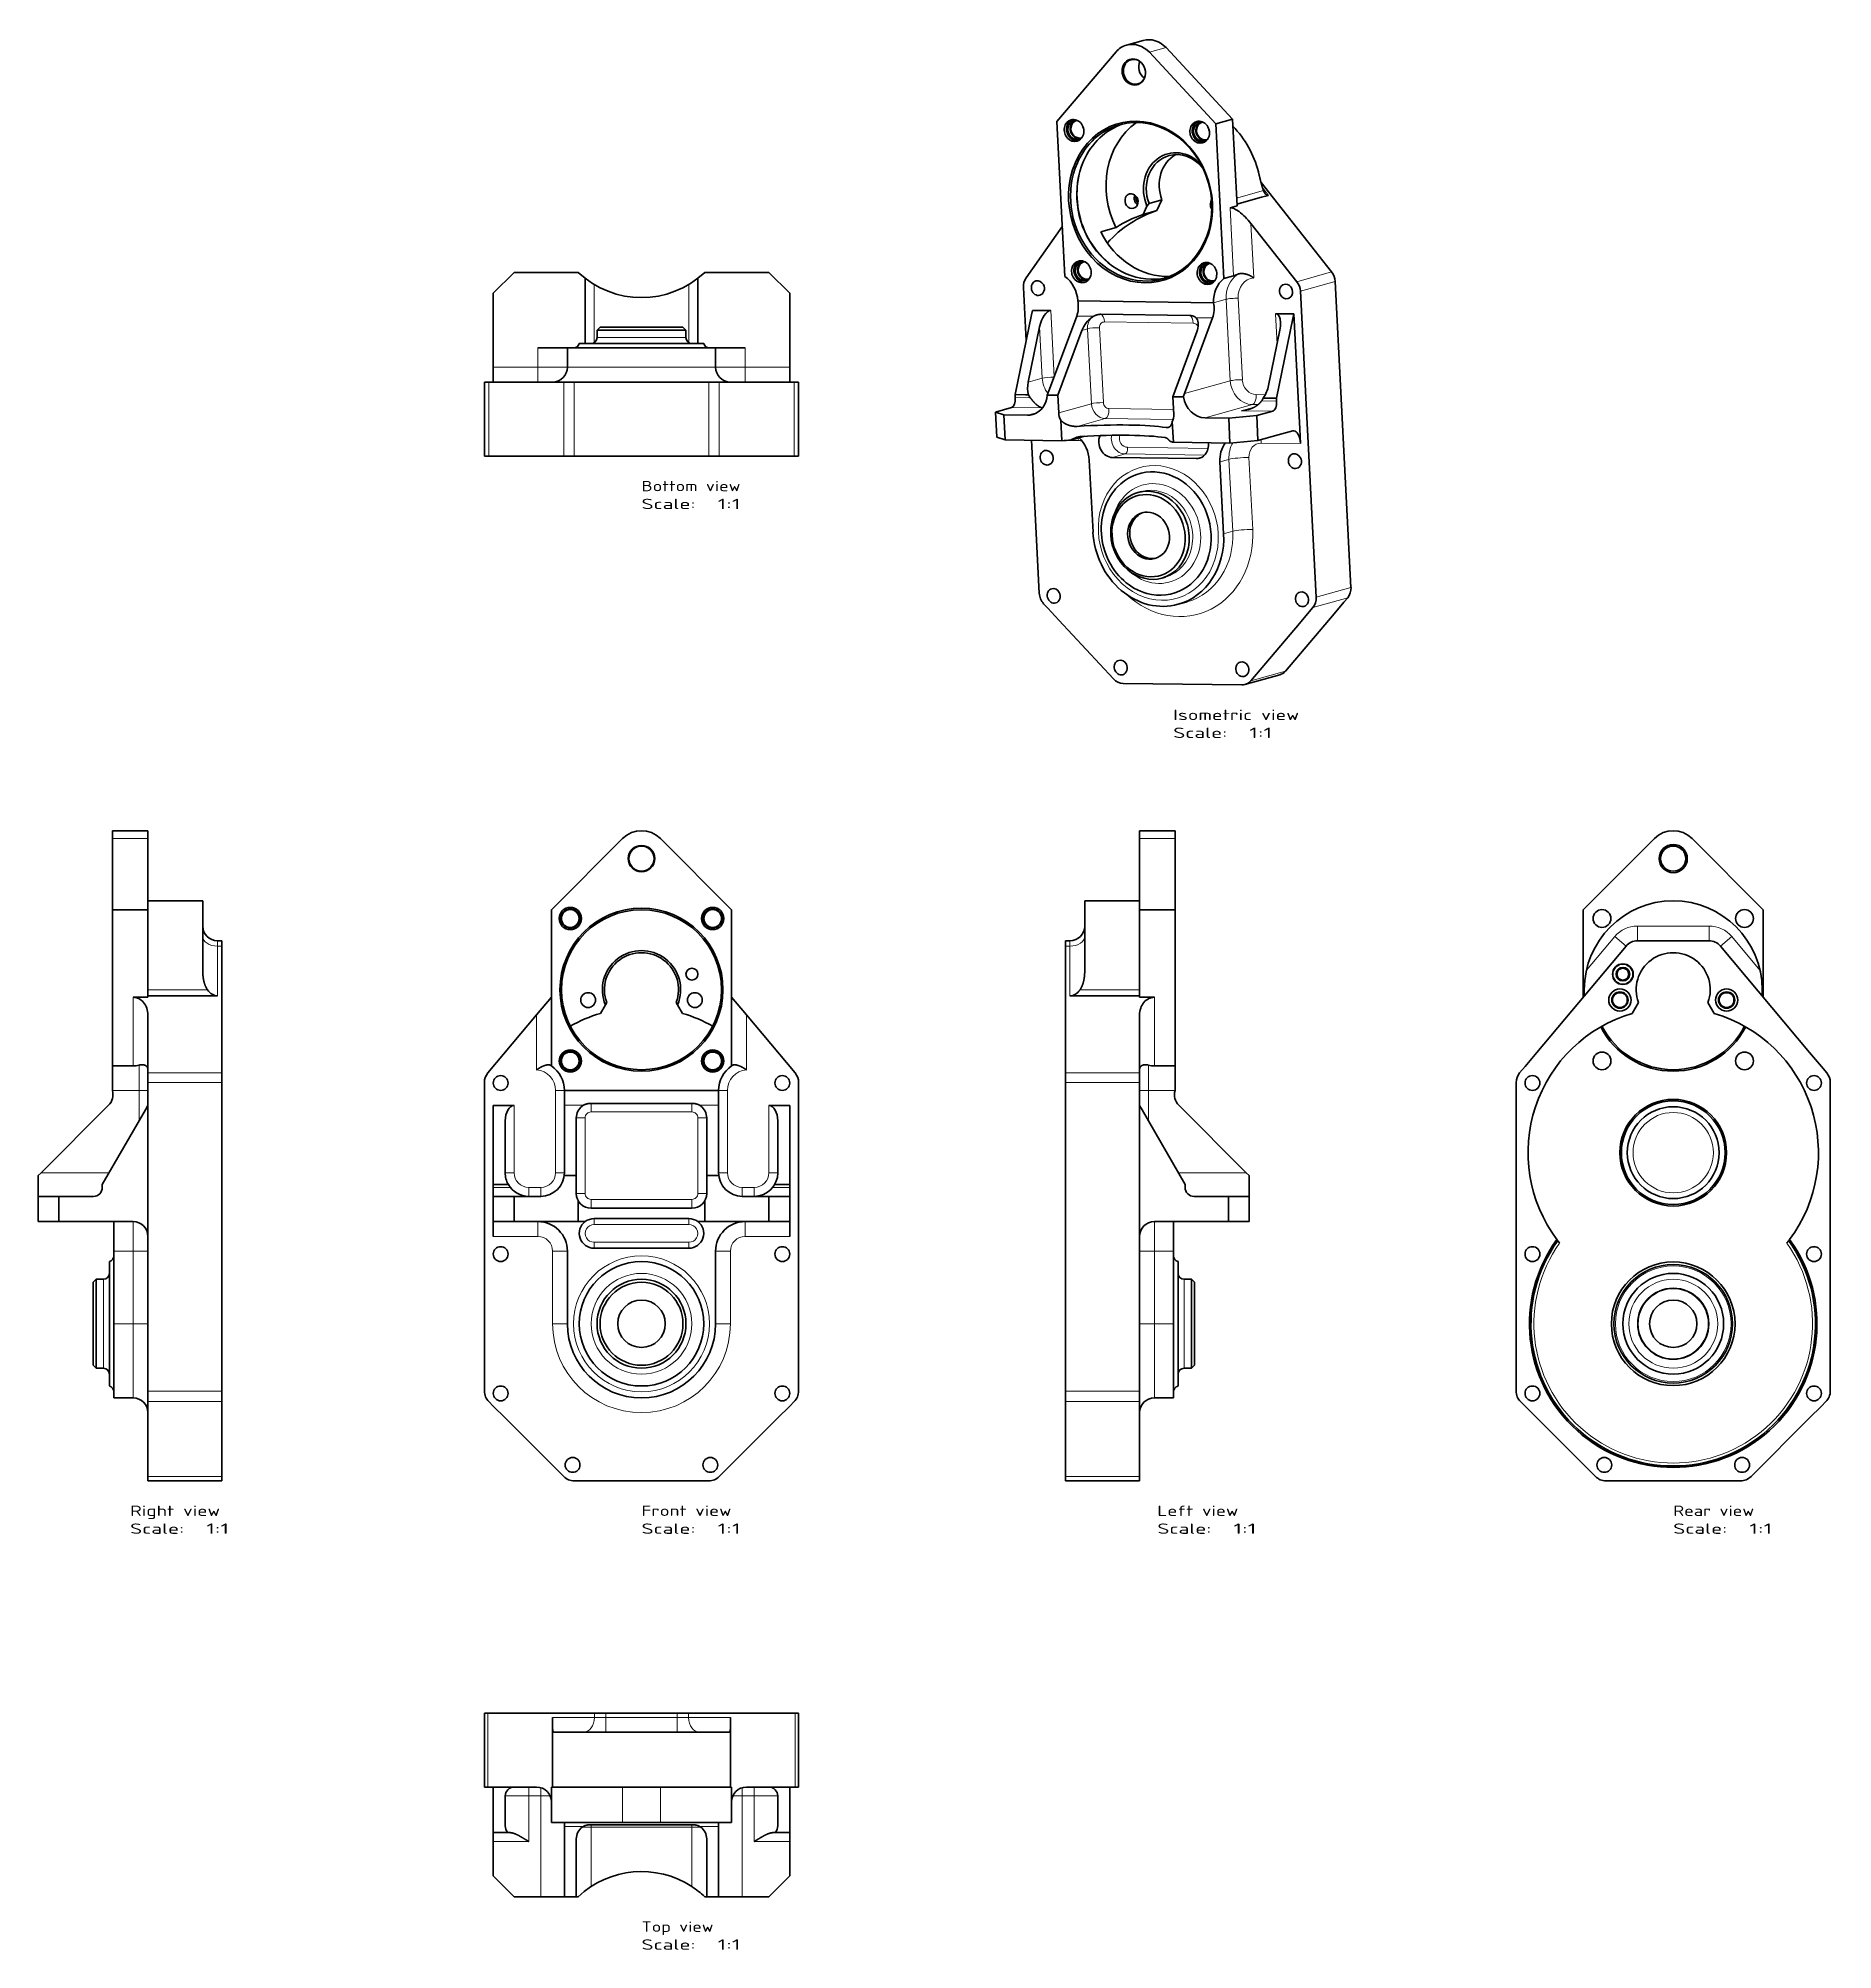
# Model space of a CAD drawing. Header units: millimetres. Extents: x 391 to 996, y 153 to 798.
import ezdxf
from ezdxf.enums import TextEntityAlignment as Align

# ---------------------------------------------------------------- set-up
doc = ezdxf.new("R2010")
doc.units = ezdxf.units.MM
doc.layers.get('0').update_dxf_attribs({"lineweight": 13})
doc.styles.get("Standard").update_dxf_attribs({"font": 'isocp.shx'})

# ---------------------------------------------------------------- blocks, each defined once
blk = doc.blocks.new('BLOCK1')
at = {"color": 7, "lineweight": 13}
for s, width, p, p2 in [('Front view', 1.117554, (0, -122.61), (30.36, -122.61)), ('Scale:', 1.228054, (0, -128.65), (18.22, -128.65)), ('  1:1', 1.097358, (18.22, -128.65), (33.4, -128.65))]:
    blk.add_text(s, height=3.5, dxfattribs=dict(at, width=width)).set_placement(p, p2, align=Align.FIT)
blk = doc.blocks.new('BLOCK2')
at = {"color": 7, "lineweight": 35}
for p, q in [((-6.36, 106.04), (-30.4, 82)), ((30.4, 82), (6.36, 106.04)), ((-30.4, 82), (-30.4, 29.28)), ((30.4, 29.28), (30.4, 82)), ((-35.4, 46.49), (-30.4, 52.45)), ((35.4, 46.49), (30.4, 52.45)), ((-35.4, 46.49), (-51.83, 26.91)), ((-12.18, 49.9), (-13.86, 47)), ((-11.73, 50.68), (-12.18, 49.9)), ((12.18, 49.9), (11.73, 50.68)), ((13.86, 47), (12.18, 49.9)), ((35.4, 46.49), (51.83, 26.91)), ((-53, 23.69), (-53, -14.75)), ((-26, 21), (26, 21)), ((-26, 16), (-26, 21)), ((26, 16), (26, 21)), ((53, 23.69), (53, -14.75)), ((-50, 15.9), (-46, 15.9)), ((-50, 14.45), (-50, 15.9)), ((-50, -10.75), (-50, 14.45)), ((-46, 15.9), (-43, 15.9)), ((-26, -6.75), (-26, 16)), ((-17, 16.65), (17, 16.65)), ((26, -6.75), (26, 16)), ((43, 15.9), (46, 15.9)), ((46, 15.9), (50, 15.9)), ((50, 14.45), (50, 15.9)), ((50, -10.75), (50, 14.45)), ((-46, -6.75), (-46, 10.7)), ((-22, -7.75), (-22, 11.75)), ((22, -7.75), (22, 11.75)), ((46, -6.75), (46, 10.7)), ((-50, -10.75), (-46, -10.75)), ((-50, -11.75), (-50, -10.75)), ((-50, -11.75), (-50, -14.75)), ((-46, -10.75), (-44.93, -10.75)), ((-26, -7.75), (-26.06, -7.75)), ((-26, -7.75), (-22, -7.75)), ((-22, -7.75), (-22, -13.75)), ((22, -7.75), (26, -7.75)), ((22, -13.75), (22, -7.75)), ((26.06, -7.75), (26, -7.75)), ((44.93, -10.75), (46, -10.75)), ((50, -10.75), (46, -10.75)), ((50, -11.75), (50, -10.75)), ((50, -14.75), (50, -11.75)), ((-53, -14.75), (-53, -80.46)), ((-50, -14.75), (-50, -23.25)), ((-50, -14.75), (-43, -14.75)), ((-43, -14.75), (-34, -14.75)), ((-43, -14.75), (-43, -23.25)), ((-21.32, -23.25), (-21.32, -16.26)), ((-17, -18.75), (17, -18.75)), ((21.32, -23.25), (21.32, -16.26)), ((34, -14.75), (43, -14.75)), ((43, -23.25), (43, -14.75)), ((50, -14.75), (43, -14.75)), ((50, -23.25), (50, -14.75)), ((53, -14.75), (53, -80.46)), ((-50, -23.25), (-50, -28.25)), ((-43, -23.25), (-50, -23.25)), ((-21.32, -23.25), (-43, -23.25)), ((-19, -23.25), (-21.32, -23.25)), ((-16, -22.25), (16, -22.25)), ((21.32, -23.25), (19, -23.25)), ((43, -23.25), (21.32, -23.25)), ((50, -23.25), (43, -23.25)), ((50, -28.25), (50, -23.25)), ((16, -32.25), (-16, -32.25)), ((-25, -33.25), (-25, -57.75)), ((25, -57.75), (25, -33.25)), ((-51.54, -84), (-50, -85.53)), ((-50, -85.53), (-46, -89.53)), ((-46, -89.53), (-26.25, -109.29)), ((46, -89.53), (26.25, -109.29)), ((50, -85.53), (46, -89.53)), ((51.54, -84), (50, -85.53)), ((0, -110.75), (-22.71, -110.75)), ((22.71, -110.75), (0, -110.75))]:
    blk.add_line(p, q, dxfattribs=at)
at = {"color": 7, "lineweight": 13}
for p, q in [((-35.4, 46.49), (-35.4, 27.97)), ((35.4, 46.49), (35.4, 27.97)), ((-26, 21), (-29, 21)), ((-29, 21), (-29, -6.75)), ((26, 21), (29, 21)), ((29, 21), (29, -6.75)), ((-43, 15.9), (-43, -6.75)), ((-26, 16), (-19.61, 16)), ((-17, 13.75), (-17, 16.65)), ((-17, 13.75), (17, 13.75)), ((17, 13.75), (17, 16.65)), ((19.61, 16), (26, 16)), ((43, -6.75), (43, 15.9)), ((-19, 11.75), (-22, 11.75)), ((-19, 11.75), (-19, -13.75)), ((19, 11.75), (22, 11.75)), ((19, -13.75), (19, 11.75)), ((-44.24, -11.75), (-50, -11.75)), ((-46, -6.75), (-43, -6.75)), ((-38, -11.75), (-34, -11.75)), ((-38, -14.75), (-38, -11.75)), ((-34, -14.75), (-34, -11.75)), ((-26, -6.75), (-29, -6.75)), ((26, -6.75), (29, -6.75)), ((34, -11.75), (38, -11.75)), ((34, -14.75), (34, -11.75)), ((38, -14.75), (38, -11.75)), ((46, -6.75), (43, -6.75)), ((50, -11.75), (44.24, -11.75)), ((-19, -13.75), (-22, -13.75)), ((17, -15.75), (-17, -15.75)), ((-17, -15.75), (-17, -18.75)), ((17, -15.75), (17, -18.75)), ((19, -13.75), (22, -13.75)), ((-35, -28.25), (-35, -23.25)), ((-16, -22.25), (-16, -24.25)), ((-16, -24.25), (16, -24.25)), ((16, -22.25), (16, -24.25)), ((35, -28.25), (35, -23.25)), ((-35, -28.25), (-50, -28.25)), ((-16, -32.25), (-16, -30.25)), ((16, -30.25), (-16, -30.25)), ((16, -32.25), (16, -30.25)), ((50, -28.25), (35, -28.25)), ((-30, -33.25), (-30, -57.75)), ((-30, -33.25), (-25, -33.25)), ((30, -33.25), (25, -33.25)), ((30, -57.75), (30, -33.25)), ((-30, -57.75), (-25, -57.75)), ((30, -57.75), (25, -57.75))]:
    blk.add_line(p, q, dxfattribs=at)
at = {"color": 7, "lineweight": 35}
for centre, radius in [((0, 99.25), 4.46), ((0, 99.25), 4.25), ((-24.04, 79.04), 3.75), ((0, 55), 27.5), ((-24.04, 79.04), 3.25), ((-24.04, 79.04), 3), ((0, 55), 27), ((24.04, 79.04), 3.75), ((24.04, 79.04), 3.25), ((24.04, 79.04), 3), ((17, 60.25), 2), ((-18, 51.5), 2.5), ((18, 51.5), 2.5), ((-24.04, 30.96), 3.75), ((-24.04, 30.96), 3.25), ((-24.04, 30.96), 3), ((24.04, 30.96), 3.75), ((24.04, 30.96), 3.25), ((24.04, 30.96), 3), ((-47.5, 23.51), 2.5), ((47.5, 23.51), 2.5), ((-47.5, -34.24), 2.5), ((47.5, -34.24), 2.5), ((0, -57.75), 21), ((0, -57.75), 15), ((0, -57.75), 14), ((0, -57.75), 8), ((-47.5, -81.26), 2.5), ((47.5, -81.26), 2.5), ((-23.25, -105.38), 2.5), ((23.25, -105.38), 2.5)]:
    blk.add_circle(centre, radius, dxfattribs=at)
at = {"color": 7, "lineweight": 13}
for radius in [22.94, 17]:
    blk.add_circle((0, -57.75), radius, dxfattribs=at)
at = {"color": 7, "lineweight": 35}
for centre, radius, start, end in [((0, 99.67), 9, 45, 135), ((0, 55), 13.21, 337.28171, 202.71829), ((0, 55), 12.5, 339.79182, 200.20818), ((0, 0), 49, 106.42642, 119.37489), ((0, 0), 49, 60.62507, 73.57358), ((-48, 23.69), 5, 140, 180), ((-36, 21), 10, 55.94276, 58.78316), ((-36, 21), 10, 0, 55.94276), ((36, 21), 10, 124.05724, 180), ((36, 21), 10, 121.21684, 124.05724), ((48, 23.69), 5, 0, 40), ((-17, 11.75), 5, 126.94016, 180), ((-17.93, 12.97), 3.47, 119.07203, 126.78765), ((17.93, 12.97), 3.47, 53.21235, 60.92797), ((17, 11.75), 5, 0, 53.05984), ((-38, -6.75), 8, 180, 210), ((-38, -6.75), 8, 210, 269.89693), ((-34, -6.75), 8, 270, 0), ((34, -6.75), 8, 180, 270), ((38, -6.75), 8, 270.10307, 360), ((-17, -13.75), 5, 180, 270), ((17, -13.75), 5, 270, 0), ((-35, -33.25), 10, 0, 90), ((-16, -27.25), 5, 126.8699, 270), ((-16, -27.25), 5, 90, 126.8699), ((16, -27.25), 5, 53.1301, 90), ((16, -27.25), 5, 270, 53.1301), ((35, -33.25), 10, 90, 180), ((0, -57.75), 25, 180, 0), ((-48, -80.46), 5, 180, 225), ((48, -80.46), 5, 315, 360), ((-22.71, -105.75), 5, 225, 270), ((22.71, -105.75), 5, 270, 315)]:
    blk.add_arc(centre, radius, start, end, dxfattribs=at)
at = {"color": 7, "lineweight": 13}
for centre, radius, start, end in [((-36, 21), 7, 0, 85.08119), ((36, 21), 7, 94.91881, 180), ((-17, 11.75), 2, 90, 180.00008), ((17, 11.75), 2, 0, 90.00008), ((-38, -6.75), 5, 180, 270), ((-34, -6.75), 5, 270, 0), ((34, -6.75), 5, 180, 270), ((38, -6.75), 5, 270, 360), ((-17, -13.75), 2, 180, 270.00008), ((17, -13.75), 2, 270, 0.00008), ((-16, -27.25), 3, 89.99999, 270), ((16, -27.25), 3, 269.99999, 90), ((-35, -33.25), 5, 0, 89.9999), ((35, -33.25), 5, 90.00008, 179.9999), ((0, -57.75), 30, 180, 360)]:
    blk.add_arc(centre, radius, start, end, dxfattribs=at)
at = {"color": 7, "lineweight": 35}
for centre, start_param, end_param in [((-43, 10.7), 3.141593, 4.712389), ((43, 10.7), 1.570797, 3.141593)]:
    blk.add_ellipse(centre, major_axis=(0, -5.2), ratio=0.577351, start_param=start_param, end_param=end_param, dxfattribs=at)
for points, knots in [([(-30.82, 29.55), (-31.01, 29.67), (-31.27, 29.72), (-31.59, 29.7), (-32.51, 29.53), (-33.55, 29.09), (-34.19, 28.76), (-34.81, 28.38), (-35.4, 27.97)], [0, 0, 0, 0, 0, 0, 3.685898, 3.685898, 3.685898, 9.878415, 9.878415, 9.878415, 9.878415, 9.878415, 9.878415]), ([(30.82, 29.55), (31.01, 29.67), (31.27, 29.72), (31.59, 29.7), (32.51, 29.53), (33.55, 29.09), (34.19, 28.76), (34.81, 28.38), (35.4, 27.97)], [0, 0, 0, 0, 0, 0, 3.685898, 3.685898, 3.685898, 9.878428, 9.878428, 9.878428, 9.878428, 9.878428, 9.878428]), ([(-19.61, 16), (-19.31, 16.17), (-18.97, 16.32), (-18.61, 16.44), (-18.07, 16.57), (-17.52, 16.63), (-17.34, 16.64), (-17.17, 16.65), (-17, 16.65)], [0, 0, 0, 0, 0, 0, 2.837679, 2.837679, 2.837679, 4.105292, 4.105292, 4.105292, 4.105292, 4.105292, 4.105292]), ([(17, 16.65), (17.4, 16.65), (17.79, 16.61), (18.18, 16.55), (18.72, 16.41), (19.21, 16.21), (19.35, 16.14), (19.49, 16.08), (19.61, 16)], [0, 0, 0, 0, 0, 0, 2.914544, 2.914544, 2.914544, 4.105632, 4.105632, 4.105632, 4.105632, 4.105632, 4.105632])]:
    blk.add_open_spline(points, degree=5, knots=knots, dxfattribs=at)
blk = doc.blocks.new('BLOCK3')
at = {"color": 7, "lineweight": 13}
for s, width, p, p2 in [('Rear view', 1.071538, (0, -122.61), (27.32, -122.61)), ('Scale:', 1.228054, (0, -128.65), (18.22, -128.65)), ('  1:1', 1.097358, (18.22, -128.65), (33.4, -128.65))]:
    blk.add_text(s, height=3.5, dxfattribs=dict(at, width=width)).set_placement(p, p2, align=Align.FIT)
blk = doc.blocks.new('BLOCK4')
at = {"color": 7, "lineweight": 35}
for p, q in [((-30.4, 82), (-6.36, 106.04)), ((6.36, 106.04), (30.4, 82)), ((-30.4, 52.45), (-30.4, 82)), ((30.4, 82), (30.4, 52.45)), ((0, 71.5), (-12.08, 71.5)), ((0, 71.5), (12.08, 71.5)), ((-15.91, 69.71), (-46, 33.86)), ((15.91, 69.71), (46, 33.86)), ((-30, 55), (-30, 52.92)), ((30, 55), (30, 52.92)), ((-13.86, 47), (-11.73, 50.68)), ((11.73, 50.68), (13.86, 47)), ((-46, 33.86), (-50, 29.09)), ((46, 33.86), (50, 29.09)), ((-50, 29.09), (-51.83, 26.91)), ((50, 29.09), (51.83, 26.91)), ((-53, 23.69), (-53, -80.46)), ((53, 23.69), (53, -80.46)), ((-38.96, -29.71), (-39.28, -29.3)), ((38.96, -29.71), (39.28, -29.3)), ((39.28, -29.3), (39.21, -29.38)), ((-51.54, -84), (-50, -85.53)), ((-50, -85.53), (-46, -89.53)), ((-46, -89.53), (-26.25, -109.29)), ((46, -89.53), (26.25, -109.29)), ((50, -85.53), (46, -89.53)), ((51.54, -84), (50, -85.53)), ((-22.71, -110.75), (0, -110.75)), ((22.71, -110.75), (0, -110.75))]:
    blk.add_line(p, q, dxfattribs=at)
at = {"color": 7, "lineweight": 13}
for p, q in [((-19.74, 72.93), (-29.27, 61.57)), ((-19.74, 72.93), (-15.91, 69.71)), ((-12.08, 76.5), (12.08, 76.5)), ((-12.08, 76.5), (-12.08, 71.5)), ((12.08, 76.5), (12.08, 71.5)), ((19.74, 72.93), (15.91, 69.71)), ((19.74, 72.93), (29.27, 61.57))]:
    blk.add_line(p, q, dxfattribs=at)
at = {"color": 7, "lineweight": 35}
for centre, radius in [((0, 99.25), 4.75), ((0, 99.25), 4.25), ((-24.04, 79.04), 3), ((24.04, 79.04), 3), ((-17, 60.25), 3.5), ((-17, 60.25), 2.3), ((-17, 60.25), 2), ((-18, 51.5), 3.75), ((-18, 51.5), 2.75), ((-18, 51.5), 2.5), ((18, 51.5), 3.75), ((18, 51.5), 2.75), ((18, 51.5), 2.5), ((-24.04, 30.96), 3), ((24.04, 30.96), 3), ((-47.5, 23.51), 2.5), ((47.5, 23.51), 2.5), ((0, 0), 18), ((0, 0), 17.5), ((0, 0), 15.5), ((-47.5, -34.24), 2.5), ((47.5, -34.24), 2.5), ((0, -57.75), 20.87), ((0, -57.75), 20), ((0, -57.75), 17), ((0, -57.75), 12), ((0, -57.75), 8), ((-47.5, -81.26), 2.5), ((47.5, -81.26), 2.5), ((-23.25, -105.38), 2.5), ((23.25, -105.38), 2.5)]:
    blk.add_circle(centre, radius, dxfattribs=at)
at = {"color": 7, "lineweight": 13}
for centre, radius in [((-17, 60.25), 3.3), ((0, 0), 13.56), ((0, -57.75), 19.5), ((0, -57.75), 15), ((0, -57.75), 11.8)]:
    blk.add_circle(centre, radius, dxfattribs=at)
at = {"color": 7, "lineweight": 35}
for centre, radius, start, end in [((0, 99.67), 9, 45, 135), ((0, 55), 30, 360, 180), ((-12.08, 66.5), 5, 90, 140), ((12.08, 66.5), 5, 40, 90), ((0, 55), 12.5, 339.79182, 200.20818), ((0, 0), 49, 106.42642, 216.71961), ((0, 0), 49, 323.28039, 73.57358), ((0, 55), 27.5, 207.14739, 332.85261), ((0, 55), 27, 207.10075, 332.8993), ((-48, 23.69), 5, 140, 180), ((48, 23.69), 5, 0, 40), ((0, -57.75), 48.5, 144.07978, 35.92022), ((0, -57.75), 48, 144.26296, 35.73704), ((0, 0), 49, 217.33137, 218.551), ((0, 0), 49, 321.449, 322.66878), ((-48, -80.46), 5, 180, 225), ((48, -80.46), 5, 315, 0), ((-22.71, -105.75), 5, 225, 270), ((22.71, -105.75), 5, 270, 315)]:
    blk.add_arc(centre, radius, start, end, dxfattribs=at)
at = {"color": 7, "lineweight": 13}
for centre, radius, start, end in [((-12.08, 66.5), 10, 90, 140), ((12.08, 66.5), 10, 40, 90), ((0, -57.75), 47, 144.62027, 35.37973)]:
    blk.add_arc(centre, radius, start, end, dxfattribs=at)
blk = doc.blocks.new('BLOCK5')
at = {"color": 7, "lineweight": 13}
for s, width, p, p2 in [('Top view', 1.071538, (0, -73.86), (24.29, -73.86)), ('Scale:', 1.228054, (0, -79.9), (18.22, -79.9)), ('  1:1', 1.097358, (18.22, -79.9), (33.4, -79.9))]:
    blk.add_text(s, height=3.5, dxfattribs=dict(at, width=width)).set_placement(p, p2, align=Align.FIT)
blk = doc.blocks.new('BLOCK6')
at = {"color": 7, "lineweight": 35}
for p, q in [((-53, 0), (-51.83, 0)), ((-53, 0), (-53, -25)), ((-50, 0), (-51.83, 0)), ((-46, 0), (-50, 0)), ((-15.91, 0), (-46, 0)), ((-15.91, 0), (-12.08, 0)), ((0, 0), (-12.08, 0)), ((0, 0), (12.08, 0)), ((12.08, 0), (15.91, 0)), ((15.91, 0), (46, 0)), ((46, 0), (50, 0)), ((50, 0), (51.83, 0)), ((51.83, 0), (53, 0)), ((53, 0), (53, -25)), ((-30, -4.9), (-30, -1.5)), ((-30, -4.9), (-30, -6.5)), ((30, -4.9), (30, -1.5)), ((30, -4.9), (30, -6.5)), ((-30, -6.5), (-30, -25)), ((-29.27, -6.5), (29.27, -6.5)), ((30, -6.5), (30, -25)), ((-53, -25), (-51.83, -25)), ((-35.4, -25), (-51.83, -25)), ((-50, -25.83), (-50, -25)), ((-6.36, -25), (-30.4, -25)), ((-30.4, -37), (-30.4, -25)), ((-6.36, -25), (6.36, -25)), ((30.4, -25), (6.36, -25)), ((30.4, -37), (30.4, -25)), ((35.4, -25), (51.83, -25)), ((50, -25.83), (50, -25)), ((51.83, -25), (53, -25)), ((-50, -40.38), (-50, -25.83)), ((-46, -38.07), (-46, -28)), ((46, -38.07), (46, -28)), ((50, -40.38), (50, -25.83)), ((-6.36, -37), (-30.4, -37)), ((-26, -38.25), (-26, -37)), ((-26, -61), (-26, -38.25)), ((-17, -37.7), (17, -37.7)), ((-6.36, -37), (6.36, -37)), ((30.4, -37), (6.36, -37)), ((26, -38.25), (26, -37)), ((26, -61), (26, -38.25)), ((-50, -40.38), (-46, -40.38)), ((-50, -40.38), (-50, -43.38)), ((-50, -43.38), (-50, -55)), ((-46, -40.38), (-44.93, -40.38)), ((-44.24, -40.38), (-44.93, -40.38)), ((-22, -62), (-22, -42.5)), ((22, -62), (22, -42.5)), ((44.93, -40.38), (44.24, -40.38)), ((44.93, -40.38), (46, -40.38)), ((50, -40.38), (46, -40.38)), ((50, -43.38), (50, -40.38)), ((50, -43.38), (50, -55)), ((-50, -55), (-43, -62)), ((50, -55), (43, -62)), ((-43, -62), (-34, -62)), ((-34, -62), (-26.06, -62)), ((-26, -62), (-26.06, -62)), ((-26, -62), (-22, -62)), ((-22, -62), (-21.32, -62)), ((21.32, -62), (22, -62)), ((22, -62), (26, -62)), ((26.06, -62), (26, -62)), ((26.06, -62), (34, -62)), ((34, -62), (43, -62))]:
    blk.add_line(p, q, dxfattribs=at)
at = {"color": 7, "lineweight": 13}
for p, q in [((-51.83, 0), (-51.83, -25)), ((-15.91, 0), (-15.91, -1.5)), ((-12.08, 0), (-12.08, -1.5)), ((12.08, 0), (12.08, -1.5)), ((15.91, 0), (15.91, -1.5)), ((51.83, 0), (51.83, -25)), ((-15.91, -1.5), (-30, -1.5)), ((-15.91, -1.5), (-12.08, -1.5)), ((12.08, -1.5), (-12.08, -1.5)), ((-12.08, -6.5), (-12.08, -1.5)), ((12.08, -1.5), (15.91, -1.5)), ((12.08, -6.5), (12.08, -1.5)), ((15.91, -1.5), (30, -1.5)), ((-38, -28), (-38, -25)), ((-34, -28), (-34, -25.2)), ((-6.36, -37), (-6.36, -25)), ((6.36, -37), (6.36, -25)), ((34, -28), (34, -25.2)), ((38, -28), (38, -25)), ((-46, -28), (-38, -28)), ((-38, -28), (-34, -28)), ((-38, -28), (-38, -40.38)), ((-34, -62), (-34, -28)), ((-34, -28), (-30.82, -28)), ((30.82, -28), (34, -28)), ((34, -62), (34, -28)), ((34, -28), (38, -28)), ((38, -28), (46, -28)), ((38, -28), (38, -40.38)), ((-26, -38.25), (-19.61, -38.25)), ((-20, -38.5), (-17, -38.5)), ((-17, -37.7), (-17, -38.5)), ((-17, -58.58), (-17, -38.5)), ((17, -38.5), (-17, -38.5)), ((17, -37.7), (17, -38.5)), ((17, -58.58), (17, -38.5)), ((17, -38.5), (20, -38.5)), ((19.61, -38.25), (26, -38.25)), ((-38, -43.38), (-50, -43.38)), ((-38, -40.38), (-38, -43.38)), ((38, -40.38), (38, -43.38)), ((50, -43.38), (38, -43.38))]:
    blk.add_line(p, q, dxfattribs=at)
at = {"color": 7, "lineweight": 35}
for centre, radius, start, end in [((-43, -28), 3, 90, 180), ((-35.4, -30), 5, 360, 90), ((35.4, -30), 5, 90, 179.83615), ((43, -28), 3, 360, 90), ((-17, -42.5), 5, 126.94016, 180), ((-17.93, -41.28), 3.47, 119.07203, 126.78765), ((17.93, -41.28), 3.47, 53.21235, 60.92797), ((17, -42.5), 5, 360, 53.05984), ((0, -84.5), 31, 56.74357, 133.46402), ((-34, -61), 8, 352.81923, 0), ((0, -84.5), 31, 46.53598, 56.74357), ((34, -61), 8, 180, 187.18077)]:
    blk.add_arc(centre, radius, start, end, dxfattribs=at)
at = {"color": 7, "lineweight": 13}
for centre, start_param, end_param in [((-19.74, -1.5), 0, 1.570796), ((19.74, -1.5), 4.712389, 6.283185)]:
    blk.add_ellipse(centre, major_axis=(0, -5), ratio=0.766044, start_param=start_param, end_param=end_param, dxfattribs=at)
at = {"color": 7, "lineweight": 35}
for centre, ratio, start_param, end_param in [((-38.01, -38.08), 0.577657, 3.141739, 3.665646), ((38.01, -38.08), 0.57766, 5.759127, 6.283037)]:
    blk.add_ellipse(centre, major_axis=(7.99, 0), ratio=ratio, start_param=start_param, end_param=end_param, dxfattribs=at)
for points, knots in [([(-29.27, -6.5), (-29.48, -6.5), (-29.66, -6.45), (-29.79, -6.34), (-29.93, -6.04), (-29.98, -5.52), (-30, -5.34), (-30, -5.13), (-30, -4.9)], [0, 0, 0, 0, 0, 0, 6.921856, 6.921856, 6.921856, 10.002768, 10.002768, 10.002768, 10.002768, 10.002768, 10.002768]), ([(29.27, -6.5), (29.48, -6.5), (29.66, -6.45), (29.79, -6.34), (29.93, -6.04), (29.98, -5.52), (30, -5.34), (30, -5.13), (30, -4.9)], [0, 0, 0, 0, 0, 0, 6.921856, 6.921856, 6.921856, 10.002768, 10.002768, 10.002768, 10.002768, 10.002768, 10.002768]), ([(-19.61, -38.25), (-19.27, -38.05), (-18.87, -37.91), (-18.45, -37.82), (-17.9, -37.74), (-17.35, -37.71), (-17.23, -37.71), (-17.12, -37.7), (-17, -37.7)], [0, 0, 0, 0, 0, 0, 3.236503, 3.236503, 3.236503, 4.086155, 4.086155, 4.086155, 4.086155, 4.086155, 4.086155]), ([(17, -37.7), (17.39, -37.7), (17.79, -37.73), (18.18, -37.77), (18.72, -37.88), (19.21, -38.05), (19.35, -38.11), (19.49, -38.18), (19.61, -38.25)], [0, 0, 0, 0, 0, 0, 2.906546, 2.906546, 2.906546, 4.090085, 4.090085, 4.090085, 4.090085, 4.090085, 4.090085]), ([(-44.24, -40.38), (-43.94, -40.38), (-43.62, -40.44), (-43.28, -40.54), (-42.19, -40.95), (-41.04, -41.56), (-40.28, -42), (-39.35, -42.56), (-38.42, -43.13), (-38.28, -43.21), (-38.14, -43.3), (-38, -43.38)], [0, 0, 0, 0, 0, 0, 3.727919, 3.727919, 3.727919, 11.771251, 11.771251, 11.771251, 13.19916, 13.19916, 13.19916, 13.19916, 13.19916, 13.19916]), ([(44.24, -40.38), (43.94, -40.38), (43.62, -40.44), (43.28, -40.54), (42.19, -40.95), (41.04, -41.56), (40.28, -42), (39.35, -42.56), (38.42, -43.13), (38.28, -43.21), (38.14, -43.3), (38, -43.38)], [0, 0, 0, 0, 0, 0, 3.727919, 3.727919, 3.727919, 11.771251, 11.771251, 11.771251, 13.19916, 13.19916, 13.19916, 13.19916, 13.19916, 13.19916])]:
    blk.add_open_spline(points, degree=5, knots=knots, dxfattribs=at)
blk = doc.blocks.new('BLOCK7')
at = {"color": 7, "lineweight": 13}
for s, width, p, p2 in [('Bottom view', 1.027577, (0, -11.86), (33.4, -11.86)), ('Scale:', 1.228054, (0, -17.9), (18.22, -17.9)), ('  1:1', 1.097358, (18.22, -17.9), (33.4, -17.9))]:
    blk.add_text(s, height=3.5, dxfattribs=dict(at, width=width)).set_placement(p, p2, align=Align.FIT)
blk = doc.blocks.new('BLOCK8')
at = {"color": 7, "lineweight": 35}
for p, q in [((-43, 62), (-50, 55)), ((-21.32, 62), (-43, 62)), ((-19, 38), (-19, 60.01)), ((19, 38), (19, 60.01)), ((43, 62), (21.32, 62)), ((50, 55), (43, 62)), ((-50, 40.38), (-50, 55)), ((50, 40.38), (50, 55)), ((-50, 30), (-50, 40.38)), ((-15, 42.5), (-14, 43.5)), ((-15, 40), (-15, 42.5)), ((15, 42.5), (-15, 42.5)), ((14, 43.5), (-14, 43.5)), ((15, 42.5), (14, 43.5)), ((15, 40), (15, 42.5)), ((50, 30), (50, 40.38)), ((-25, 36.5), (-35, 36.5)), ((25, 36.5), (-25, 36.5)), ((-25, 30), (-25, 36.5)), ((-21, 38), (18.43, 38)), ((18.43, 38), (21, 38)), ((35, 36.5), (25, 36.5)), ((25, 30), (25, 36.5)), ((-50, 30), (-50, 25)), ((50, 25), (50, 30)), ((-51.54, 25), (-53, 25)), ((-53, 0), (-53, 25)), ((-51.54, 25), (-50, 25)), ((-50, 25), (-46, 25)), ((-46, 25), (-26.25, 25)), ((-22.71, 25), (-26.25, 25)), ((0, 25), (-22.71, 25)), ((22.71, 25), (0, 25)), ((26.25, 25), (22.71, 25)), ((46, 25), (26.25, 25)), ((50, 25), (46, 25)), ((51.54, 25), (50, 25)), ((53, 25), (51.54, 25)), ((53, 0), (53, 25)), ((-51.54, 0), (-53, 0)), ((-51.54, 0), (-50, 0)), ((-50, 0), (-46, 0)), ((-46, 0), (-26.25, 0)), ((-22.71, 0), (-26.25, 0)), ((-22.71, 0), (0, 0)), ((22.71, 0), (0, 0)), ((26.25, 0), (22.71, 0)), ((46, 0), (26.25, 0)), ((50, 0), (46, 0)), ((51.54, 0), (50, 0)), ((53, 0), (51.54, 0))]:
    blk.add_line(p, q, dxfattribs=at)
at = {"color": 7, "lineweight": 13}
for p, q in [((-16, 38.27), (-16, 57.95)), ((16, 38.27), (16, 57.95)), ((-15, 40), (15, 40)), ((-35, 30), (-35, 36.5)), ((35, 30), (35, 36.5)), ((-35, 30), (-50, 30)), ((-35, 25), (-35, 30)), ((-25, 30), (-35, 30)), ((25, 30), (-25, 30)), ((35, 30), (25, 30)), ((35, 25), (35, 30)), ((50, 30), (35, 30)), ((-51.54, 0), (-51.54, 25)), ((-26.25, 0), (-26.25, 25)), ((-22.71, 0), (-22.71, 25)), ((22.71, 0), (22.71, 25)), ((26.25, 0), (26.25, 25)), ((51.54, 0), (51.54, 25))]:
    blk.add_line(p, q, dxfattribs=at)
at = {"color": 7, "lineweight": 35}
for centre, radius, start, end in [((0, 84.5), 31, 226.53598, 313.46402), ((-17, 40), 2, 270, 0), ((17, 40), 2, 180, 270), ((-22.94, 38.5), 2, 270, 345.52249), ((22.94, 38.5), 2, 194.47751, 270), ((-30, 30), 5, 270.21361, 0), ((30, 30), 5, 180, 269.78639)]:
    blk.add_arc(centre, radius, start, end, dxfattribs=at)
blk = doc.blocks.new('BLOCK9')
at = {"color": 7, "lineweight": 13}
for s, width, p, p2 in [('Left view', 1.162732, (31, -122.61), (58.32, -122.61)), ('Scale:', 1.228054, (31, -128.65), (49.22, -128.65)), ('  1:1', 1.097358, (49.22, -128.65), (64.4, -128.65))]:
    blk.add_text(s, height=3.5, dxfattribs=dict(at, width=width)).set_placement(p, p2, align=Align.FIT)
blk = doc.blocks.new('BLOCK10')
at = {"color": 7, "lineweight": 35}
for p, q in [((25, 106.04), (25, 108.67)), ((25, 108.67), (37, 108.67)), ((25, 106.04), (25, 82)), ((37, 106.04), (37, 108.67)), ((37, 106.04), (37, 82)), ((6.5, 61.57), (6.5, 85)), ((6.5, 85), (25, 85)), ((37, 82), (25, 82)), ((25, 82), (25, 52.45)), ((37, 82), (37, 29.28)), ((0, 69.71), (0, 71.5)), ((0, 71.5), (1.5, 71.5)), ((0, 69.71), (0, 33.86)), ((6.5, 52.92), (1.5, 52.92)), ((25, 52.92), (6.5, 52.92)), ((25, 52.45), (30, 52.45)), ((25, 46.49), (25, 26.91)), ((0, 33.86), (0, 29.09)), ((0, 29.09), (0, 26.91)), ((0, 23.69), (0, 26.91)), ((25, 23.69), (25, 26.91)), ((37, 29.28), (30, 29.28)), ((37, 21), (37, 29.28)), ((0, 23.69), (0, -80.46)), ((25, 23.69), (25, -14.75)), ((25.83, 14.45), (25, 15.9)), ((40.38, -10.75), (25.83, 14.45)), ((61, -6.75), (38.25, 16)), ((40.38, -11.75), (40.38, -10.75)), ((61, -6.75), (62, -7.75)), ((62, -14.75), (62, -7.75)), ((25, -14.75), (25, -80.46)), ((43.38, -14.75), (55, -14.75)), ((55, -14.75), (55, -23.25)), ((55, -14.75), (62, -14.75)), ((62, -14.75), (62, -23.25)), ((30, -23.25), (40.38, -23.25)), ((36.5, -33.25), (36.5, -23.25)), ((40.38, -23.25), (55, -23.25)), ((62, -23.25), (55, -23.25)), ((36.5, -33.25), (36.5, -57.75)), ((38, -36.75), (38, -47.68)), ((40, -42.75), (42.5, -42.75)), ((42.5, -57.75), (42.5, -42.75)), ((43.5, -43.75), (42.5, -42.75)), ((43.5, -57.75), (43.5, -43.75)), ((38, -47.68), (38, -78.75)), ((36.5, -82.75), (36.5, -57.75)), ((42.5, -72.75), (42.5, -57.75)), ((43.5, -71.75), (43.5, -57.75)), ((40, -72.75), (42.5, -72.75)), ((43.5, -71.75), (42.5, -72.75)), ((0, -84), (0, -80.46)), ((25, -84), (25, -80.46)), ((30, -82.75), (36.5, -82.75)), ((0, -84), (0, -85.53)), ((0, -85.53), (0, -89.53)), ((0, -89.53), (0, -109.29)), ((25, -84), (25, -85.53)), ((25, -85.53), (25, -89.53)), ((25, -89.53), (25, -109.29)), ((0, -110.75), (0, -109.29)), ((25, -110.75), (25, -109.29)), ((0, -110.75), (25, -110.75))]:
    blk.add_line(p, q, dxfattribs=at)
at = {"color": 7, "lineweight": 13}
for p, q in [((37, 106.04), (25, 106.04)), ((1.5, 69.71), (1.5, 71.5)), ((0, 69.71), (1.5, 69.71)), ((1.5, 69.71), (1.5, 52.92)), ((4.9, 55), (6.5, 55)), ((6.5, 55), (25, 55)), ((30, 52.45), (30, 29.28)), ((0, 26.91), (25, 26.91)), ((28, 29.28), (28, 29.55)), ((28, 21), (28, 29.28)), ((0, 23.69), (25, 23.69)), ((28, 21), (25, 21)), ((37, 21), (28, 21)), ((28, 21), (28, 10.7)), ((61, -6.75), (38.07, -6.75)), ((30, -33.25), (30, -23.25)), ((25, -33.25), (30, -33.25)), ((30, -33.25), (30, -57.75)), ((30, -33.25), (36.5, -33.25)), ((40, -42.75), (40, -57.75)), ((25, -57.75), (30, -57.75)), ((30, -82.75), (30, -57.75)), ((30, -57.75), (36.5, -57.75)), ((40, -57.75), (40, -72.75)), ((0, -80.46), (25, -80.46)), ((0, -84), (25, -84)), ((0, -109.29), (25, -109.29))]:
    blk.add_line(p, q, dxfattribs=at)
at = {"color": 7, "lineweight": 35}
for centre, radius, start, end in [((1.5, 76.5), 5, 270, 0), ((30.03, 37.07), 7.78, 254.90644, 269.80662), ((41.78, 19.54), 5, 163.01287, 225), ((43.38, -11.75), 3, 180, 270), ((30, -28.25), 5, 90, 180), ((38.5, -34.81), 2, 180, 255.52249), ((40, -40.75), 2, 180, 270), ((40, -74.75), 2, 90, 180), ((30, -87.75), 5, 90.00002, 179.78573), ((38.5, -80.69), 2, 104.47751, 180)]:
    blk.add_arc(centre, radius, start, end, dxfattribs=at)
at = {"color": 7, "lineweight": 13}
blk.add_ellipse((1.5, 72.93), major_axis=(5, 0), ratio=0.642788, start_param=4.712389, end_param=6.283185, dxfattribs=at)
at = {"color": 7, "lineweight": 35}
for centre, major_axis, ratio, start_param, end_param in [((1.5, 60.7), (0, -7.78), 0.642787, 0, 0.747971), ((30, 46.49), (0, -5.96), 0.8391, 3.141595, 4.712392)]:
    blk.add_ellipse(centre, major_axis=major_axis, ratio=ratio, start_param=start_param, end_param=end_param, dxfattribs=at)
for points, knots in [([(6.5, 61.57), (6.5, 60.62), (6.45, 59.67), (6.34, 58.71), (6.05, 57.35), (5.53, 56.08), (5.35, 55.7), (5.14, 55.34), (4.9, 55)], [0, 0, 0, 0, 0, 0, 8.350601, 8.350601, 8.350601, 11.945425, 11.945425, 11.945425, 11.945425, 11.945425, 11.945425]), ([(28, 29.55), (27.58, 29.66), (27.16, 29.72), (26.75, 29.71), (26.04, 29.59), (25.53, 29.27), (25.33, 29.08), (25.13, 28.76), (25.03, 28.39), (25.01, 28.26), (25, 28.14), (25, 28.01)], [0, 0, 0, 0, 0, 0, 3.920568, 3.920568, 3.920568, 7.568162, 7.568162, 7.568162, 9.28763, 9.28763, 9.28763, 9.28763, 9.28763, 9.28763])]:
    blk.add_open_spline(points, degree=5, knots=knots, dxfattribs=at)
blk = doc.blocks.new('BLOCK11')
at = {"color": 7, "lineweight": 13}
for s, width, p, p2 in [('Right view', 1.131437, (-31, -122.61), (-0.64, -122.61)), ('Scale:', 1.228054, (-31, -128.65), (-12.78, -128.65)), ('  1:1', 1.097358, (-12.78, -128.65), (2.4, -128.65))]:
    blk.add_text(s, height=3.5, dxfattribs=dict(at, width=width)).set_placement(p, p2, align=Align.FIT)
blk = doc.blocks.new('BLOCK12')
at = {"color": 7, "lineweight": 35}
for p, q in [((-37, 108.67), (-37, 106.04)), ((-25, 108.67), (-37, 108.67)), ((-37, 82), (-37, 106.04)), ((-25, 108.67), (-25, 106.04)), ((-25, 82), (-25, 106.04)), ((-6.5, 85), (-25, 85)), ((-6.5, 85), (-6.5, 61.57)), ((-37, 29.28), (-37, 82)), ((-37, 82), (-25, 82)), ((-25, 52.45), (-25, 82)), ((0, 71.5), (-1.5, 71.5)), ((0, 71.5), (0, 69.71)), ((0, 69.71), (0, 33.86)), ((-25, 52.45), (-30, 52.45)), ((-25, 52.92), (-6.5, 52.92)), ((-6.5, 52.92), (-1.5, 52.92)), ((-25, 46.49), (-25, 26.91)), ((0, 33.86), (0, 29.09)), ((-37, 29.28), (-37, 21)), ((-37, 29.28), (-30, 29.28)), ((-25, 26.91), (-25, 23.69)), ((0, 29.09), (0, 26.91)), ((0, 26.91), (0, 23.69)), ((-25, 23.69), (-25, -14.75)), ((0, 23.69), (0, -80.46)), ((-61, -6.75), (-38.25, 16)), ((-40.38, -10.75), (-25.83, 14.45)), ((-25.83, 14.45), (-25, 15.9)), ((-61, -6.75), (-62, -7.75)), ((-62, -7.75), (-62, -14.75)), ((-40.38, -11.75), (-40.38, -10.75)), ((-62, -23.25), (-62, -14.75)), ((-55, -14.75), (-62, -14.75)), ((-43.38, -14.75), (-55, -14.75)), ((-55, -23.25), (-55, -14.75)), ((-25, -14.75), (-25, -80.46)), ((-55, -23.25), (-62, -23.25)), ((-40.38, -23.25), (-55, -23.25)), ((-30, -23.25), (-40.38, -23.25)), ((-36.5, -23.25), (-36.5, -33.25)), ((-38, -67.82), (-38, -36.75)), ((-36.5, -57.75), (-36.5, -33.25)), ((-43.5, -43.75), (-42.5, -42.75)), ((-43.5, -43.75), (-43.5, -57.75)), ((-42.5, -42.75), (-42.5, -57.75)), ((-40, -42.75), (-42.5, -42.75)), ((-43.5, -57.75), (-43.5, -71.75)), ((-42.5, -57.75), (-42.5, -72.75)), ((-36.5, -57.75), (-36.5, -82.75)), ((-38, -78.75), (-38, -67.82)), ((-43.5, -71.75), (-42.5, -72.75)), ((-40, -72.75), (-42.5, -72.75)), ((-30, -82.75), (-36.5, -82.75)), ((-25, -80.46), (-25, -84)), ((0, -80.46), (0, -84)), ((-25, -84), (-25, -85.53)), ((-25, -85.53), (-25, -89.53)), ((-25, -89.53), (-25, -109.29)), ((0, -84), (0, -85.53)), ((0, -85.53), (0, -89.53)), ((0, -89.53), (0, -109.29)), ((-25, -109.29), (-25, -110.75)), ((0, -109.29), (0, -110.75)), ((0, -110.75), (-25, -110.75))]:
    blk.add_line(p, q, dxfattribs=at)
at = {"color": 7, "lineweight": 13}
for p, q in [((-37, 106.04), (-25, 106.04)), ((-1.5, 71.5), (-1.5, 69.71)), ((0, 69.71), (-1.5, 69.71)), ((-1.5, 69.71), (-1.5, 52.92)), ((-30, 52.45), (-30, 29.28)), ((-6.5, 55), (-25, 55)), ((-4.9, 55), (-6.5, 55)), ((-28, 29.55), (-28, 29.28)), ((-28, 29.28), (-28, 21)), ((0, 26.91), (-25, 26.91)), ((-37, 21), (-28, 21)), ((-28, 21), (-25, 21)), ((-28, 21), (-28, 10.7)), ((0, 23.69), (-25, 23.69)), ((-61, -6.75), (-38.07, -6.75)), ((-30, -23.25), (-30, -33.25)), ((-30, -33.25), (-36.5, -33.25)), ((-25, -33.25), (-30, -33.25)), ((-30, -57.75), (-30, -33.25)), ((-40, -57.75), (-40, -42.75)), ((-40, -72.75), (-40, -57.75)), ((-30, -57.75), (-36.5, -57.75)), ((-25, -57.75), (-30, -57.75)), ((-30, -57.75), (-30, -82.75)), ((0, -80.46), (-25, -80.46)), ((0, -84), (-25, -84)), ((0, -109.29), (-25, -109.29))]:
    blk.add_line(p, q, dxfattribs=at)
at = {"color": 7, "lineweight": 35}
for centre, radius, start, end in [((-1.5, 76.5), 5, 180, 270), ((-30.03, 37.07), 7.78, 270.19338, 285.09356), ((-41.78, 19.54), 5, 315, 16.98713), ((-43.38, -11.75), 3, 270, 0), ((-30, -28.25), 5, 0, 90), ((-38.5, -34.81), 2, 284.47751, 0), ((-40, -40.75), 2, 270, 360), ((-40, -74.75), 2, 0, 90), ((-38.5, -80.69), 2, 360, 75.52249), ((-30, -87.75), 5, 360, 90)]:
    blk.add_arc(centre, radius, start, end, dxfattribs=at)
at = {"color": 7, "lineweight": 13}
blk.add_ellipse((-1.5, 72.93), major_axis=(-5, 0), ratio=0.642788, start_param=0, end_param=1.570796, dxfattribs=at)
at = {"color": 7, "lineweight": 35}
for centre, major_axis, ratio, start_param, end_param in [((-30, 46.49), (0, -5.96), 0.8391, 1.570793, 3.14159), ((-1.5, 60.7), (0, -7.78), 0.642787, 5.535214, 6.283185)]:
    blk.add_ellipse(centre, major_axis=major_axis, ratio=ratio, start_param=start_param, end_param=end_param, dxfattribs=at)
for points, knots in [([(-6.5, 61.57), (-6.5, 60.62), (-6.45, 59.67), (-6.34, 58.71), (-6.05, 57.35), (-5.53, 56.08), (-5.35, 55.7), (-5.14, 55.34), (-4.9, 55)], [0, 0, 0, 0, 0, 0, 8.350601, 8.350601, 8.350601, 11.945425, 11.945425, 11.945425, 11.945425, 11.945425, 11.945425]), ([(-28, 29.55), (-27.57, 29.66), (-27.15, 29.72), (-26.74, 29.71), (-26.03, 29.58), (-25.51, 29.26), (-25.32, 29.06), (-25.12, 28.73), (-25.03, 28.36), (-25.01, 28.23), (-25, 28.1), (-25, 27.97)], [0, 0, 0, 0, 0, 0, 3.962815, 3.962815, 3.962815, 7.648881, 7.648881, 7.648881, 9.387767, 9.387767, 9.387767, 9.387767, 9.387767, 9.387767])]:
    blk.add_open_spline(points, degree=5, knots=knots, dxfattribs=at)
blk = doc.blocks.new('BLOCK13')
at = {"color": 7, "lineweight": 13}
for s, width, p, p2 in [('Isometric view', 1.133448, (-9.13, -125.19), (33.37, -125.19)), ('Scale:', 1.228054, (-9.13, -131.24), (9.08, -131.24)), ('  1:1', 1.097358, (9.08, -131.24), (24.26, -131.24))]:
    blk.add_text(s, height=3.5, dxfattribs=dict(at, width=width)).set_placement(p, p2, align=Align.FIT)
blk = doc.blocks.new('BLOCK14')
at = {"color": 7, "lineweight": 35}
for p, q in [((-19.26, 104.2), (-24.89, 102.63)), ((-28.4, 100.34), (-48.36, 76.81)), ((5.24, 76.07), (-17.18, 100.19)), ((10.87, 77.64), (-11.55, 101.76)), ((5.24, 76.07), (10.87, 77.64)), ((12.39, 48.35), (10.87, 77.64)), ((-48.36, 76.81), (-45.66, 24.55)), ((7.95, 23.81), (5.24, 76.07)), ((20.49, 56.21), (38.82, 33)), ((20.69, 51.25), (23.03, 51.9)), ((-17.99, 48.3), (-19.32, 45.45)), ((-14.63, 46.76), (-19.32, 45.45)), ((-17.3, 49.17), (-17.99, 48.3)), ((-12.94, 50.38), (-17.3, 49.17)), ((-12.94, 50.38), (-14.63, 46.76)), ((3.9, 47.28), (3.49, 48.01)), ((12.39, 48.35), (10.04, 47.69)), ((12.36, 48.92), (20.69, 51.25)), ((-46.54, 41.5), (-58.8, 24.02)), ((-33.6, 39.63), (-28.44, 41.07)), ((17.1, 42.38), (32.59, 22.77)), ((38.82, 33), (42.59, 28.23)), ((42.59, 28.23), (44.32, 26.05)), ((-59.67, 20.85), (-58.74, 2.82)), ((7.95, 23.81), (11.23, 24.73)), ((33.79, 19.57), (35.76, -18.54)), ((45.51, 22.85), (50.85, -80.4)), ((-56.94, 11.55), (-56.62, 13.09)), ((-56.62, 13.09), (-53.1, 13.04)), ((-53.1, 13.04), (-50.45, 13)), ((-41.36, 16.28), (4.49, 15.66)), ((-62.48, -15.34), (-56.94, 11.55)), ((-58.07, -11.12), (-54.24, 7.49)), ((-51.19, -14.37), (-41.68, 11.17)), ((-33.53, 11.77), (-3.55, 11.36)), ((-5.35, -15), (4.16, 10.54)), ((25.37, 11.96), (28.01, 11.93)), ((25.69, -16.55), (31.22, 10.34)), ((28.01, 11.93), (31.54, 11.88)), ((31.22, 10.34), (31.54, 11.88)), ((31.54, 11.88), (33.11, -18.5)), ((-48.08, -15.54), (-39.93, 6.35)), ((-9.29, -16.07), (-1.14, 5.82)), ((23.04, -12.24), (26.87, 6.38)), ((-62.48, -15.34), (-58.95, -15.39)), ((-62.42, -16.33), (-62.48, -15.34)), ((-58.95, -15.39), (-58, -15.4)), ((-51.61, -15.49), (-51.67, -15.49)), ((-51.61, -15.49), (-48.08, -15.54)), ((-48.08, -15.54), (-47.78, -21.49)), ((-9.29, -16.07), (-5.76, -16.12)), ((-8.98, -22.02), (-9.29, -16.07)), ((-5.71, -16.12), (-5.76, -16.12)), ((21.22, -16.49), (22.16, -16.5)), ((25.69, -16.55), (22.16, -16.5)), ((25.74, -17.54), (25.69, -16.55)), ((33.55, -26.93), (33.11, -18.5)), ((35.76, -18.54), (39.12, -83.68)), ((-63.68, -19.7), (-69.13, -21.22)), ((-69.13, -21.22), (-68.69, -29.65)), ((-69.13, -21.22), (-66.24, -22.22)), ((-66.24, -22.22), (-58.3, -22.33)), ((-66.24, -22.22), (-65.8, -30.65)), ((-46.69, -30.91), (-47.05, -23.98)), ((-9.09, -31.43), (-9.45, -24.5)), ((1.65, -23.16), (9.58, -23.26)), ((19.04, -22.43), (9.58, -23.26)), ((10.02, -31.69), (9.58, -23.26)), ((24.49, -20.91), (19.04, -22.43)), ((19.47, -30.86), (19.04, -22.43)), ((-65.8, -30.65), (-68.69, -29.65)), ((-46.69, -30.91), (-65.8, -30.65)), ((-57, -30.77), (-54.33, -82.4)), ((-39.12, -29.4), (-43.71, -30.68)), ((10.02, -31.69), (-9.09, -31.43)), ((19.47, -30.86), (10.02, -31.69)), ((26.33, -28.94), (19.47, -30.86)), ((31.2, -27.58), (26.33, -28.94)), ((33.55, -26.93), (33.8, -31.88)), ((-37.46, -37.44), (-36.2, -61.73)), ((-1.36, -36.95), (-29.58, -36.56)), ((7.88, -62.33), (6.62, -38.05)), ((-19.84, -48.04), (-21.01, -48.37)), ((-11.77, -76.94), (-12.94, -77.26)), ((-52.86, -85.92), (-51.43, -87.46)), ((-51.43, -87.46), (-47.7, -91.47)), ((-4.39, -85.26), (-7.44, -86.11)), ((45.14, -89.31), (28.74, -108.65)), ((36.74, -88.67), (33.42, -92.59)), ((38.01, -87.16), (36.74, -88.67)), ((48.47, -85.39), (45.14, -89.31)), ((49.74, -83.89), (48.47, -85.39)), ((-47.7, -91.47), (-29.27, -111.29)), ((33.42, -92.59), (17.01, -111.93)), ((-6.05, -113.06), (-26.08, -112.79)), ((13.97, -113.34), (-6.05, -113.06)), ((26.79, -109.92), (15.06, -113.2))]:
    blk.add_line(p, q, dxfattribs=at)
at = {"color": 7, "lineweight": 13}
for p, q in [((-17.18, 100.19), (-11.55, 101.76)), ((20.58, 53.31), (12.25, 50.98)), ((21.33, 53.52), (20.58, 53.31)), ((20.97, 54.52), (23.03, 51.9)), ((10.04, 47.69), (11.23, 24.73)), ((17.1, 42.38), (18.05, 24.03)), ((44.32, 26.05), (32.59, 22.77)), ((45.51, 22.85), (33.79, 19.57)), ((-50.45, 13), (-49.3, -9.29)), ((4.49, 15.66), (8.71, 16.83)), ((8.71, 16.83), (10.13, -10.67)), ((12.76, 17.19), (14.19, -10.32)), ((-54.24, 7.49), (-53.35, -9.8)), ((-41.68, 11.17), (-36.05, 11.09)), ((-39.93, 6.35), (-38.06, 6.87)), ((-38.06, 6.87), (-36.75, -18.41)), ((-34.01, 7.23), (-32.7, -18.05)), ((-32.35, 9.19), (-2.37, 8.78)), ((-1.47, 10.62), (4.16, 10.54)), ((25.9, 1.66), (25.37, 11.96)), ((-53.35, -9.8), (-58.07, -11.12)), ((-5.35, -15), (10.13, -10.67)), ((-57.35, -16.4), (-62.42, -16.33)), ((-47.78, -21.49), (-36.75, -18.41)), ((1.65, -23.16), (17.6, -18.7)), ((17.6, -18.7), (19.51, -18.73)), ((18.85, -15.33), (21.9, -15.38)), ((25.74, -17.54), (20.67, -17.47)), ((-53.25, -19.84), (-63.68, -19.7)), ((-58.3, -22.33), (-54.96, -21.4)), ((-41.51, -26.06), (-32.09, -23.43)), ((-9.17, -23.74), (-32.09, -23.43)), ((-9.07, -20.36), (-30.83, -20.06)), ((15.32, -20.37), (13.91, -20.77)), ((24.49, -20.91), (13.91, -20.77)), ((18.3, -19.54), (15.32, -20.37)), ((-41.14, -30.86), (-45.3, -30.8)), ((-11.53, -26.47), (-10.26, -26.11)), ((33.8, -31.88), (20.58, -31.7)), ((-25.35, -35.38), (-29.58, -36.56)), ((1.49, -35.75), (-25.35, -35.38)), ((2.67, -33.51), (-24.52, -33.13)), ((0.73, -36.36), (-1.36, -36.95)), ((9.67, -37.19), (6.62, -38.05)), ((10.93, -61.48), (9.67, -37.19)), ((17.68, -60.89), (16.43, -36.6)), ((10.93, -61.48), (7.88, -62.33)), ((50.85, -80.4), (39.12, -83.68)), ((49.74, -83.89), (38.01, -87.16)), ((28.74, -108.65), (17.01, -111.93))]:
    blk.add_line(p, q, dxfattribs=at)
at = {"color": 7, "lineweight": 35}
for centre, radius, start, end in [((-61.37, 40.53), 65.3, 6.58018, 7.35278), ((-33.57, 6.59), 5.14, 118.85928, 124.78249), ((-3.59, 7.53), 3.83, 75.96936, 89.43361), ((-2.75, 9.32), 1.82, 33.65522, 45.49232), ((11.54, -9.82), 11.76, 325.43291, 348.13735), ((-64.7, -9.33), 14.42, 334.70232, 339.54205), ((6.96, -19.59), 13.14, 159.53019, 164.67935), ((13.28, -9.82), 10.97, 273.30393, 285.53975), ((-39.72, -36.49), 7.04, 105.55906, 124.48485), ((-39.75, -36.35), 6.9, 93.3596, 105.66616), ((-11.25, -24.93), 1.56, 259.56661, 285.00401)]:
    blk.add_arc(centre, radius, start, end, dxfattribs=at)
for centre, major_axis, ratio, start_param, end_param in [((-22.46, 93.96), (-2.42, 8.67), 0.873375, 5.246326, 6.283297), ((-16.83, 95.53), (-2.42, 8.67), 0.873375, 5.246326, 6.283297), ((-22.46, 93.96), (-2.42, 8.67), 0.873375, 0.000112, 0.533937), ((-22.44, 93.54), (1.2, -4.29), 0.873375, 2.304394, 7.120399), ((-22.21, 93.6), (1.14, -4.09), 0.873375, 3.141474, 3.960928), ((-22.21, 93.6), (1.14, -4.09), 0.873375, 2.326341, 3.141474), ((-17.05, 95.05), (-1.14, 4.09), 0.873375, 0.806059, 2.336351), ((-22.44, 93.54), (1.2, -4.29), 0.873375, 0.837213, 2.304394), ((-22.21, 93.6), (1.14, -4.09), 0.873375, 3.960928, 6.283067), ((-22.21, 93.6), (1.14, -4.09), 0.873375, 6.283067, 7.098154), ((-20.17, 49.67), (-7.4, 26.49), 0.873375, 0.819335, 7.10252), ((-41.81, 74.02), (1.01, -3.61), 0.873375, 3.268128, 6.156494), ((-42.6, 73.8), (1.01, -3.61), 0.873375, 0.819335, 3.141474), ((-19.94, 49.74), (-7.26, 26), 0.873375, 3.141582, 6.283174), ((-42.6, 73.8), (1.01, -3.61), 0.873375, 3.141474, 6.283067), ((-41.81, 74.02), (0.87, -3.13), 0.873375, 3.141474, 6.283067), ((-41.01, 74.24), (0.87, -3.13), 0.873375, 3.287769, 6.136852), ((-41.01, 74.24), (0.81, -2.89), 0.873375, 3.141474, 6.283067), ((-41.81, 74.02), (0.87, -3.13), 0.873375, 2.706231, 3.141474), ((-41.01, 74.24), (0.81, -2.89), 0.873375, 3.024637, 3.141474), ((-42.6, 73.8), (1.01, -3.61), 0.873375, 6.283067, 7.10252), ((-19.94, 49.74), (-7.26, 26), 0.873375, 6.283174, 7.10252), ((-41.81, 74.02), (0.87, -3.13), 0.873375, 6.283067, 6.71898), ((-41.01, 74.24), (0.81, -2.89), 0.873375, 6.283067, 6.40001), ((-36.97, 75.37), (-0.81, 2.89), 0.873375, 1.423928, 1.71776), ((-17.83, 50.33), (7.26, -26), 0.873375, 3.188064, 3.960928), ((-7.51, 53.21), (7.4, -26.49), 0.873375, 3.448612, 4.934739), ((-0.21, 73.22), (1.01, -3.61), 0.873375, 3.141474, 6.283067), ((0.59, 73.44), (1.01, -3.61), 0.873375, 3.268128, 6.156494), ((0.59, 73.44), (0.87, -3.13), 0.873375, 3.141474, 6.283067), ((1.38, 73.66), (0.87, -3.13), 0.873375, 3.287769, 6.136852), ((1.38, 73.66), (0.81, -2.89), 0.873375, 3.141474, 6.283067), ((-0.21, 73.22), (1.01, -3.61), 0.873375, 0.819335, 3.141474), ((0.59, 73.44), (0.87, -3.13), 0.873375, 2.706231, 3.141474), ((1.38, 73.66), (0.81, -2.89), 0.873375, 3.024637, 3.141474), ((-0.21, 73.22), (1.01, -3.61), 0.873375, 6.283067, 7.10252), ((5.42, 74.79), (-0.81, 2.89), 0.873375, 1.423928, 1.71776), ((-5.87, 53.67), (-8.07, 28.89), 0.873375, 4.681725, 5.283621), ((-7.51, 53.21), (3.55, -12.72), 0.873375, 2.103913, 4.857437), ((-7.18, 53.3), (3.36, -12.04), 0.873375, 3.14153, 4.813627), ((-2.82, 54.52), (3.36, -12.04), 0.873375, 3.350399, 4.813627), ((-7.18, 53.3), (3.36, -12.04), 0.873375, 2.014698, 3.14153), ((0.59, 73.44), (0.87, -3.13), 0.873375, 6.283067, 6.71898), ((1.38, 73.66), (0.81, -2.89), 0.873375, 6.283067, 6.40001), ((-19.94, 49.74), (-7.26, 26), 0.873375, 0.819335, 3.141582), ((-17.83, 50.33), (7.26, -26), 0.873375, 3.960928, 6.236696), ((-23.2, 49.96), (0.67, -2.41), 0.873375, 3.141474, 3.960928), ((-23.2, 49.96), (0.67, -2.41), 0.873375, 6.283067, 9.42466), ((-20.1, 50.82), (0.67, -2.41), 0.873375, 3.968905, 5.455873), ((-19.31, 51.05), (0.74, -2.65), 0.873375, 4.245829, 5.17928), ((22.64, 59.61), (0.22, -7.74), 0.306145, 5.611224, 5.893198), ((22.64, 59.61), (0.22, -7.74), 0.306141, 5.893225, 6.359269), ((0, 0), (13.18, -47.19), 0.873375, 3.176826, 3.642448), ((-4.69, -1.31), (13.18, -47.19), 0.873375, 3.176826, 3.413035), ((-23.2, 49.96), (0.67, -2.41), 0.873375, 3.960928, 6.283067), ((-7.18, 53.3), (3.36, -12.04), 0.873375, 0.966636, 1.126895), ((-7.51, 53.21), (3.55, -12.72), 0.873375, 0.922826, 1.037679), ((14.76, 41.73), (4.99, -5.83), 0.290576, 1.436424, 3.007221), ((-12.67, 51.77), (7.4, -26.49), 0.873375, 4.934739, 6.067027), ((-40.14, 26.13), (1.01, -3.61), 0.873375, 3.141474, 6.283067), ((-39.34, 26.36), (1.01, -3.61), 0.873375, 3.268128, 6.156494), ((-39.34, 26.36), (0.87, -3.13), 0.873375, 3.141474, 6.283067), ((-38.54, 26.58), (0.87, -3.13), 0.873375, 3.287769, 6.136852), ((-38.54, 26.58), (0.81, -2.89), 0.873375, 3.141474, 6.283067), ((-40.14, 26.13), (1.01, -3.61), 0.873375, 0.819335, 3.141474), ((-39.34, 26.36), (0.87, -3.13), 0.873375, 2.706231, 3.141474), ((-38.54, 26.58), (0.81, -2.89), 0.873375, 3.024637, 3.141474), ((2.25, 25.55), (1.01, -3.61), 0.873375, 3.141474, 6.283067), ((3.05, 25.77), (1.01, -3.61), 0.873375, 3.268128, 6.156494), ((3.05, 25.77), (0.87, -3.13), 0.873375, 3.141474, 6.283067), ((3.85, 26), (0.87, -3.13), 0.873375, 3.287769, 6.136852), ((3.85, 26), (0.81, -2.89), 0.873375, 3.141474, 6.283067), ((2.25, 25.55), (1.01, -3.61), 0.873375, 0.819335, 3.141474), ((3.05, 25.77), (0.87, -3.13), 0.873375, 2.706231, 3.141474), ((3.85, 26), (0.81, -2.89), 0.873375, 3.024637, 3.141474), ((41.11, 22.91), (-1.35, 4.82), 0.873375, 4.460928, 5.159059), ((-55.26, 20.79), (-1.35, 4.82), 0.873375, 0.621203, 1.319335), ((-54.81, 20.61), (-0.67, 2.41), 0.873375, 6.28307, 9.424662), ((-54.81, 20.61), (-0.67, 2.41), 0.873375, 4.960928, 6.28307), ((-54.81, 20.61), (-0.67, 2.41), 0.873375, 3.141477, 4.960928), ((-50.17, 16.41), (-2.69, 9.63), 0.873375, 4.460928, 5.437313), ((-40.14, 26.13), (1.01, -3.61), 0.873375, 6.283067, 7.10252), ((-39.34, 26.36), (0.87, -3.13), 0.873375, 6.283067, 6.71898), ((-38.54, 26.58), (0.81, -2.89), 0.873375, 6.283067, 6.40001), ((2.25, 25.55), (1.01, -3.61), 0.873375, 6.283067, 7.10252), ((3.05, 25.77), (0.87, -3.13), 0.873375, 6.283067, 6.71898), ((13.31, 15.53), (-2.69, 9.63), 0.873375, 0.34295, 1.319335), ((3.85, 26), (0.81, -2.89), 0.873375, 6.283067, 6.40001), ((28.95, 19.46), (-0.67, 2.41), 0.873375, 6.28307, 8.10252), ((28.95, 19.46), (-0.67, 2.41), 0.873375, 3.141477, 6.28307), ((29.38, 19.63), (-1.35, 4.82), 0.873375, 4.460928, 5.159059), ((-51.59, 7.46), (-1.43, -5.51), 0.454551, 3.252239, 4.823035), ((-43.52, 14.21), (-0.07, -5), 0.471731, 0.923275, 2.005155), ((2.32, 13.58), (-0.07, -5), 0.471731, 0.923275, 2.005155), ((28.95, 19.46), (-0.67, 2.41), 0.873375, 1.819335, 3.141477), ((-35.53, 6.29), (-3.68, -5.12), 0.625786, 4.198373, 5.124442), ((-5.55, 5.88), (-3.68, -5.12), 0.625786, 1.982849, 2.908918), ((24.23, 6.42), (-1.43, -5.51), 0.454554, 2.176658, 3.252238), ((24.23, 6.42), (-1.43, -5.51), 0.454537, 1.68142, 2.176663), ((-51.03, -11.22), (-4.13, -7.95), 0.751526, 5.072975, 5.596881), ((-63.83, -16.73), (0.04, 3), 0.471731, 3.27947, 4.850266), ((-52.1, -11.52), (2.15, -7.71), 0.873375, 4.984526, 5.136059), ((-58.71, -14.4), (-2.15, 7.71), 0.873375, 3.141643, 4.3356), ((1.24, -15.23), (-2.15, 7.71), 0.873375, 1.444663, 2.890131), ((14.91, -12.44), (2.15, -7.71), 0.873375, 0.644203, 0.795736), ((24.33, -17.94), (-0.04, -3), 0.471731, 0.137877, 1.708673), ((-58.71, -14.4), (-2.15, 7.71), 0.873375, 2.890131, 3.141643), ((-43.37, -21.55), (-1.35, 4.82), 0.873375, 1.319335, 1.845034), ((-38.68, -29.66), (-30.96, -1.6), 0.121187, 3.636725, 4.797594), ((-13.39, -21.96), (-1.35, 4.82), 0.873375, 3.935229, 4.460928), ((-38.45, -34.12), (30.96, 1.6), 0.121187, 1.735296, 1.834157), ((-46.28, -37.32), (-2.69, 9.63), 0.873375, 4.460928, 5.319429), ((-38.5, -33.13), (-30.96, -1.6), 0.121187, 3.674834, 4.759485), ((-29.83, -31.6), (-1.35, 4.82), 0.873375, 0.818989, 2.890131), ((-38.45, -34.12), (30.96, 1.6), 0.121187, 0.316976, 0.415837), ((-1.62, -31.99), (-1.35, 4.82), 0.873375, 3.141593, 4.553396), ((15.44, -38.17), (-2.69, 9.63), 0.873375, 0.616782, 1.319335), ((31.46, -32.54), (-0.07, -5), 0.471731, 3.141699, 3.27947), ((31.46, -32.54), (-0.07, -5), 0.471731, 1.708673, 3.141699), ((-51.85, -36.64), (-0.67, 2.41), 0.873375, 6.28307, 9.424662), ((-51.85, -36.64), (-0.67, 2.41), 0.873375, 4.960928, 6.28307), ((-51.85, -36.64), (-0.67, 2.41), 0.873375, 3.141477, 4.960928), ((-1.62, -31.99), (-1.35, 4.82), 0.873375, 2.890131, 3.141593), ((31.91, -37.79), (-0.67, 2.41), 0.873375, 6.28307, 9.424662), ((31.91, -37.79), (-0.67, 2.41), 0.873375, 4.960928, 6.28307), ((31.91, -37.79), (-0.67, 2.41), 0.873375, 3.141477, 4.960928), ((-14.87, -62.23), (5.65, -20.23), 0.873375, 5.801804, 9.906165), ((-14.87, -62.23), (5.65, -20.23), 0.873375, 3.62298, 3.960928), ((-16.98, -62.82), (-4.04, 14.45), 0.873375, 0.00003, 1.319335), ((-17.45, -62.95), (-3.77, 13.48), 0.873375, 1.319335, 7.60252), ((-16.98, -62.82), (-4.04, 14.45), 0.873375, 3.141623, 6.283216), ((-14.87, -62.23), (5.65, -20.23), 0.873375, 3.960928, 5.801804), ((-17.45, -62.95), (-2.15, 7.71), 0.873375, 6.283067, 7.10252), ((-16.74, -62.75), (2.15, -7.71), 0.873375, 3.19382, 3.960928), ((-17.45, -62.95), (-2.15, 7.71), 0.873375, 3.141474, 6.283067), ((-14.16, -62.03), (-6.73, 24.08), 0.873375, 1.319335, 3.141588), ((-16.98, -62.82), (-4.04, 14.45), 0.873375, 1.319335, 3.141623), ((-17.45, -62.95), (-2.15, 7.71), 0.873375, 0.819335, 3.141474), ((-16.74, -62.75), (2.15, -7.71), 0.873375, 3.960928, 6.230919), ((-14.16, -62.03), (-6.73, 24.08), 0.873375, 3.141588, 4.460928), ((-49.92, -82.46), (-1.35, 4.82), 0.873375, 1.319335, 2.104733), ((-49.44, -83.26), (-0.67, 2.41), 0.873375, 6.28307, 9.424662), ((-49.44, -83.26), (-0.67, 2.41), 0.873375, 4.960928, 6.28307), ((-49.44, -83.26), (-0.67, 2.41), 0.873375, 3.141477, 4.960928), ((34.32, -84.4), (-0.67, 2.41), 0.873375, 6.28307, 9.424662), ((34.32, -84.4), (-0.67, 2.41), 0.873375, 4.960928, 6.28307), ((34.32, -84.4), (-0.67, 2.41), 0.873375, 3.141477, 4.960928), ((34.72, -83.62), (-1.35, 4.82), 0.873375, 3.675529, 4.460928), ((46.44, -80.34), (-1.35, 4.82), 0.873375, 3.675529, 4.460928), ((-26.83, -107.46), (-0.67, 2.41), 0.873375, 6.28307, 9.424662), ((-26.83, -107.46), (-0.67, 2.41), 0.873375, 4.960928, 6.28307), ((-26.83, -107.46), (-0.67, 2.41), 0.873375, 3.141477, 4.960928), ((14.17, -108.02), (-0.67, 2.41), 0.873375, 6.28307, 9.424662), ((14.17, -108.02), (-0.67, 2.41), 0.873375, 4.960928, 6.28307), ((14.17, -108.02), (-0.67, 2.41), 0.873375, 3.141477, 4.960928), ((25.44, -105.11), (-1.35, 4.82), 0.873375, 3.141705, 3.675529), ((-26.33, -107.83), (-1.35, 4.82), 0.873375, 2.104733, 2.890131), ((13.71, -108.38), (-1.35, 4.82), 0.873375, 2.890131, 3.141705), ((13.71, -108.38), (-1.35, 4.82), 0.873375, 3.141705, 3.675529)]:
    blk.add_ellipse(centre, major_axis=major_axis, ratio=ratio, start_param=start_param, end_param=end_param, dxfattribs=at)
at = {"color": 7, "lineweight": 13}
for centre, major_axis, ratio, start_param, end_param in [((-17.21, 50.5), (7.4, -26.49), 0.873375, 3.896219, 5.52856), ((17.53, 16.71), (-2.69, 9.63), 0.873375, 0.293375, 1.319335), ((18.94, 17.11), (-1.88, 6.74), 0.873375, 6.117573, 7.60252), ((11.36, 16.8), (-3, -0.15), 0.121187, 4.217159, 5.787956), ((-33.65, 6.81), (-1.35, 4.82), 0.873375, 0.393266, 1.319335), ((-35.41, 6.84), (3, 0.15), 0.121187, 1.075567, 2.646363), ((-32.24, 7.21), (-0.54, 1.93), 0.873375, 6.031724, 7.602522), ((-33.75, 8.8), (-0.04, -3), 0.471731, 1.708673, 3.010874), ((-3.78, 8.38), (-0.04, -3), 0.471731, 1.708673, 3.010874), ((-2.27, 6.79), (-0.54, 1.93), 0.873375, 4.889778, 6.031725), ((-50.7, -9.84), (-3, -0.15), 0.121187, 4.242072, 5.787956), ((-46.29, -9.9), (-2.15, 7.71), 0.873375, 1.319335, 2.02006), ((12.78, -10.71), (-3, -0.15), 0.121187, 4.217159, 5.787956), ((17.19, -10.77), (-2.15, 7.71), 0.873375, 1.319335, 2.890131), ((18.59, -10.38), (-1.35, 4.82), 0.873375, 1.319335, 2.890131), ((-34.11, -18.44), (3, 0.15), 0.121187, 1.075567, 2.646363), ((-32.34, -18.47), (-1.35, 4.82), 0.873375, 1.319335, 2.890131), ((-30.94, -18.08), (-0.54, 1.93), 0.873375, 1.319335, 2.890133), ((17.44, -15.73), (-0.04, -3), 0.471731, 0.137877, 1.708673), ((-32.24, -20.45), (0.04, 3), 0.471731, 3.279469, 4.850265), ((-43.48, -31.51), (-0.07, -5), 0.471731, 1.708674, 1.88755), ((-40.88, -35.81), (-1.35, 4.82), 0.873375, 5.726748, 6.031722), ((-25.61, -30.42), (-1.35, 4.82), 0.873375, 1.056521, 2.890131), ((-24.67, -30.16), (-0.81, 2.89), 0.873375, 0.948815, 2.890131), ((18.49, -37.31), (-2.69, 9.63), 0.873375, 0.718535, 1.319335), ((20.83, -36.66), (-1.35, 4.82), 0.873375, 6.031725, 7.602519), ((18.23, -32.36), (-0.07, -5), 0.471731, 1.708673, 1.940034), ((-14.16, -62.03), (6.17, -22.09), 0.873375, 3.960928, 10.244113), ((-25.46, -33.4), (-0.03, -2), 0.471731, 0.137877, 1.708673), ((14.08, -37.25), (4.99, 0.26), 0.121188, 1.075567, 2.646363), ((-14.87, -62.23), (4.57, -16.37), 0.873375, 5.314919, 10.393043), ((-15.8, -62.49), (4.04, -14.45), 0.873375, 0.00003, 3.141623), ((-8.77, -60.52), (-8.07, 28.89), 0.873375, 2.177582, 4.460928), ((-11.11, -61.18), (-6.73, 24.08), 0.873375, 3.141588, 4.460928), ((15.34, -61.54), (4.99, 0.26), 0.121187, 1.075567, 2.646363)]:
    blk.add_ellipse(centre, major_axis=major_axis, ratio=ratio, start_param=start_param, end_param=end_param, dxfattribs=at)
at = {"color": 7, "lineweight": 35}
for points, knots in [([(19.6, 59.83), (19.84, 58.89), (20.07, 57.94), (20.28, 57.04), (20.6, 55.73), (20.97, 54.51), (21.08, 54.16), (21.2, 53.83), (21.33, 53.52)], [0, 0, 0, 0, 0, 0, 8.410748, 8.410748, 8.410748, 11.845232, 11.845232, 11.845232, 11.845232, 11.845232, 11.845232]), ([(12.52, 25.25), (12.9, 25.43), (13.33, 25.53), (13.79, 25.56), (14.99, 25.51), (16.18, 25.14), (16.87, 24.83), (17.49, 24.45), (18.05, 24.03)], [0, 0, 0, 0, 0, 0, 4.048696, 4.048696, 4.048696, 10.322725, 10.322725, 10.322725, 10.322725, 10.322725, 10.322725]), ([(-36.05, 11.09), (-35.68, 11.3), (-35.28, 11.47), (-34.87, 11.61), (-34.35, 11.72), (-33.83, 11.76), (-33.73, 11.77), (-33.63, 11.77), (-33.53, 11.77)], [0, 0, 0, 0, 0, 0, 3.260417, 3.260417, 3.260417, 4.054628, 4.054628, 4.054628, 4.054628, 4.054628, 4.054628]), ([(-57.35, -16.4), (-57.08, -16.76), (-56.82, -17.1), (-56.56, -17.42), (-55.73, -18.37), (-54.91, -19.09), (-54.34, -19.47), (-53.79, -19.71), (-53.23, -19.82)], [0, 0, 0, 0, 0, 0, 3.86787, 3.86787, 3.86787, 12.096592, 12.096592, 12.096592, 12.096592, 12.096592, 12.096592]), ([(20.67, -17.47), (20.44, -17.82), (20.17, -18.14), (19.86, -18.44), (19.03, -19.15), (18.08, -19.7), (17.48, -19.98), (16.85, -20.2), (16.21, -20.38)], [0, 0, 0, 0, 0, 0, 3.766838, 3.766838, 3.766838, 9.500315, 9.500315, 9.500315, 9.500315, 9.500315, 9.500315]), ([(-47.05, -23.98), (-46.57, -24.53), (-45.99, -24.98), (-45.34, -25.34), (-44.21, -25.8), (-42.99, -26.02), (-42.5, -26.08), (-42, -26.09), (-41.51, -26.06)], [0, 0, 0, 0, 0, 0, 6.434219, 6.434219, 6.434219, 10.745484, 10.745484, 10.745484, 10.745484, 10.745484, 10.745484]), ([(-10.84, -26.44), (-10.52, -26.35), (-10.24, -26.17), (-9.99, -25.9), (-9.73, -25.45), (-9.55, -24.89), (-9.51, -24.76), (-9.48, -24.63), (-9.45, -24.5)], [0, 0, 0, 0, 0, 0, 5.654955, 5.654955, 5.654955, 7.149052, 7.149052, 7.149052, 7.149052, 7.149052, 7.149052])]:
    blk.add_open_spline(points, degree=5, knots=knots, dxfattribs=at)
for points in [[(11.23, 24.73), (11.43, 24.79), (11.67, 24.88), (11.94, 24.99), (12.22, 25.12), (12.52, 25.25)], [(-2.66, 11.24), (-2.38, 11.17), (-2.12, 11.07), (-1.87, 10.95), (-1.65, 10.79), (-1.47, 10.62)], [(-10.21, -31.14), (-10.49, -30.71), (-10.8, -30.35), (-11.16, -30.08), (-11.54, -29.9), (-11.94, -29.84)]]:
    blk.add_open_spline(points, degree=5, dxfattribs=at)

msp = doc.modelspace()

# ---------------------------------------------------------------- block references
at = {"lineweight": 0}
for name, p in [('BLOCK14', (783.05, 692.74)), ('BLOCK8', (594.5, 656.65)), ('BLOCK7', (594.5, 656.65)), ('BLOCK13', (783.05, 692.74)), ('BLOCK12', (452.95, 421.54)), ('BLOCK2', (594.5, 421.54)), ('BLOCK10', (737.56, 421.54)), ('BLOCK4', (942.63, 421.54)), ('BLOCK11', (452.95, 421.54)), ('BLOCK1', (594.5, 421.54)), ('BLOCK9', (737.56, 421.54)), ('BLOCK3', (942.63, 421.54)), ('BLOCK6', (594.5, 232.41)), ('BLOCK5', (594.5, 232.41))]:
    msp.add_blockref(name, p, dxfattribs=at)

doc.saveas('drawing.dxf')
